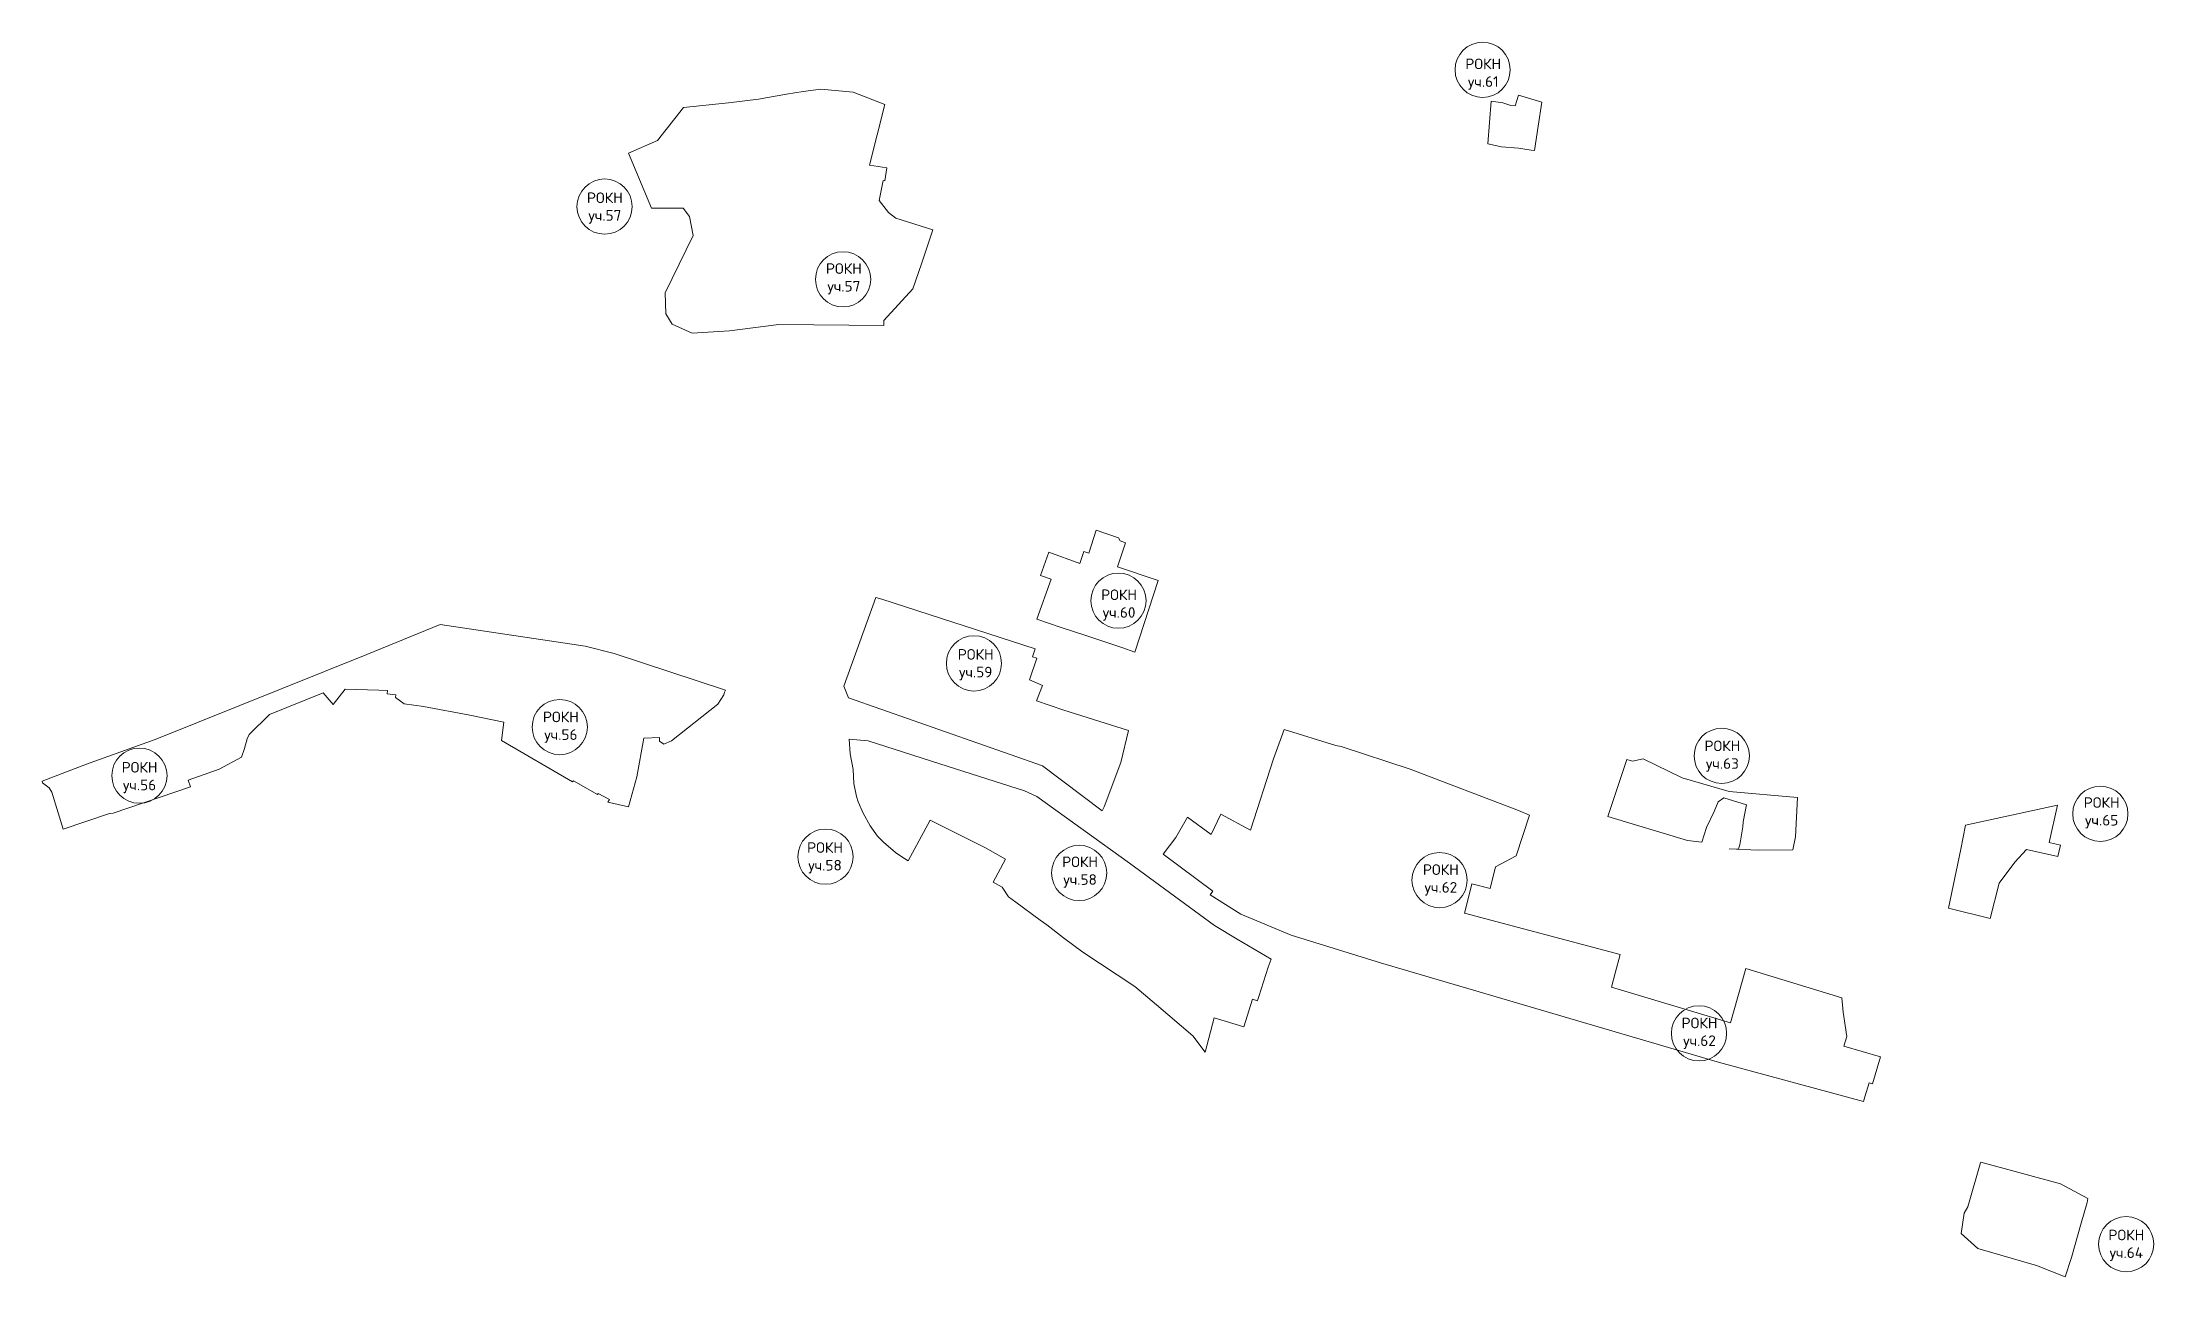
# Model space of a CAD drawing. Extents: x 1391442 to 1399821, y 354865 to 360836.
# Drawn here: x 1396376 to 1397676, y 359313 to 360073 of the extents above; entities that cross this region are included whole.
import ezdxf

# ---------------------------------------------------------------- set-up
doc = ezdxf.new("R2010")
doc.units = 0
doc.header["$MEASUREMENT"] = 0
doc.layers.add('РОКН', color=12, linetype='Continuous')
doc.styles.get("Standard").update_dxf_attribs({"font": 'simplex.shx'})

msp = doc.modelspace()

# ---------------------------------------------------------------- texts
at = {"layer": 'РОКН', "char_height": 6.53, "width": 6.533, "attachment_point": 2}
for s, insert in [('РОКН\\Pуч.61', (1397263.5, 360062.5)), ('РОКН\\Pуч.57', (1396722.5, 359980.1)), ('РОКН\\Pуч.57', (1396869.7, 359936.5)), ('РОКН\\Pуч.60', (1397039.2, 359735.7)), ('РОКН\\Pуч.59', (1396950.9, 359699)), ('РОКН\\Pуч.56', (1396695.4, 359660.5)), ('РОКН\\Pуч.63', (1397410.8, 359642.7)), ('РОКН\\Pуч.56', (1396435.9, 359629.5)), ('РОКН\\Pуч.65', (1397644.4, 359607.8)), ('РОКН\\Pуч.58', (1396858.1, 359580.1)), ('РОКН\\Pуч.58', (1397015.2, 359571.3)), ('РОКН\\Pуч.62', (1397237.4, 359566.5)), ('РОКН\\Pуч.62', (1397396.7, 359472.1)), ('РОКН\\Pуч.64', (1397659.6, 359341.6))]:
    msp.add_mtext(s, dxfattribs=dict(at, insert=insert))

# ---------------------------------------------------------------- linework, layer by layer
at = {"layer": 'РОКН', "lineweight": 20}
for points in [[(1396799.2, 359894.9), (1396829.7, 359898.9), (1396894.3, 359898.1), (1396894.4, 359901.3), (1396912.2, 359920.7), (1396917.6, 359936.2), (1396924.5, 359957), (1396901.6, 359964.2), (1396897.1, 359967.8), (1396891.5, 359975.2), (1396893.8, 359987.5), (1396894.9, 359987.3), (1396896.2, 359995.2), (1396885.4, 359996.9), (1396894.9, 360034.2), (1396875.5, 360041.9), (1396855.4, 360043.6), (1396844.7, 360042.2), (1396834.3, 360040.5), (1396817.1, 360037.5), (1396798.6, 360035.2), (1396771, 360032.3), (1396754.9, 360012), (1396737, 360004.2), (1396751.2, 359970.4), (1396770.7, 359970.4), (1396774.7, 359965.3), (1396776.8, 359953.6), (1396759.7, 359918.3), (1396760, 359905.3), (1396764, 359899), (1396776.3, 359893.5), (1396799.2, 359894.9)], [(1397283.2, 360033.5), (1397280.5, 360033.6), (1397275.6, 360035.3), (1397268.4, 360036.3), (1397266.3, 360010), (1397274.8, 360008.2), (1397285.3, 360007.4), (1397293.1, 360006.2), (1397295.1, 360006), (1397297.4, 360020.9), (1397299.6, 360035.7), (1397285.2, 360039.9), (1397283.2, 360033.5)], [(1397025.1, 359772.2), (1397020.6, 359758), (1397017.5, 359759), (1397015, 359751.7), (1396996, 359758.6), (1396990.9, 359744.4), (1396997.4, 359742), (1396988.6, 359717.5), (1397003, 359712.4), (1397019.3, 359707.1), (1397040.9, 359699.9), (1397049, 359697.2), (1397063.3, 359741.3), (1397038.3, 359749.7), (1397043.2, 359764.4), (1397039.9, 359765.6), (1397038.8, 359767.4), (1397025.1, 359772.2)], [(1397030, 359602), (1397040.3, 359629.2), (1397045, 359648.8), (1397005.2, 359661.5), (1396988.4, 359667.1), (1396992.1, 359676.5), (1396984.1, 359680), (1396988.5, 359693.5), (1396985.9, 359694.3), (1396987.5, 359699.2), (1396893.1, 359729.8), (1396889.3, 359730.7), (1396869.6, 359676.2), (1396872.5, 359668.9), (1396992.1, 359627.2), (1397028.8, 359599.5), (1397030, 359602)], [(1396621.1, 359714.1), (1396710.3, 359700.7), (1396728.2, 359696.3), (1396796.7, 359673.8), (1396796.2, 359672.5), (1396795.7, 359670.9), (1396792.1, 359665.1), (1396763.6, 359642.6), (1396758.9, 359640.5), (1396756.2, 359642.3), (1396756.1, 359644.6), (1396746.4, 359644.2), (1396742.2, 359620.4), (1396740.1, 359613), (1396737.1, 359602), (1396724.4, 359604.7), (1396725.3, 359606.4), (1396718.3, 359610.1), (1396717.9, 359609.4), (1396703.2, 359618), (1396702.6, 359617.3), (1396658.8, 359642.7), (1396660.2, 359654), (1396639.3, 359658.4), (1396610.7, 359663.6), (1396598.8, 359665.3), (1396593.6, 359669.2), (1396593.7, 359670.9), (1396588.4, 359671.4), (1396588.7, 359673.6), (1396583.2, 359673.8), (1396562.5, 359674.3), (1396555.1, 359664.8), (1396548.9, 359672.1), (1396516, 359658.8), (1396503.4, 359646.4), (1396502.2, 359643.7), (1396500.6, 359637.9), (1396498.6, 359632.4), (1396484.9, 359625.1), (1396465.8, 359618.3), (1396467.3, 359614.2), (1396419.7, 359597.9), (1396417.3, 359597.8), (1396388.8, 359588.2), (1396381.8, 359610.9), (1396380.3, 359613.6), (1396376.2, 359616.6), (1396375.9, 359617.6), (1396403.3, 359628.2), (1396445.5, 359643.3), (1396575.9, 359695.7), (1396621.1, 359714.1)], [(1396873, 359643.5), (1396884.6, 359642.5), (1396933.9, 359626.8), (1396980.9, 359611.7), (1396988.5, 359608.2), (1397045.7, 359567.2), (1397097.9, 359528.8), (1397112, 359520.4), (1397132.8, 359508.2), (1397131.1, 359503.3), (1397125.3, 359485.2), (1397124.6, 359483.2), (1397124.4, 359482.5), (1397121.4, 359483.5), (1397116.1, 359466.4), (1397097.8, 359472.1), (1397092.2, 359450.9), (1397084.7, 359460.9), (1397062.2, 359480.1), (1397049, 359491.2), (1397016.8, 359512.4), (1397005, 359521.2), (1396994.7, 359529.3), (1396990.5, 359532.1), (1396975.7, 359543.3), (1396971.1, 359546.5), (1396967.2, 359552.4), (1396961.7, 359555.6), (1396969.3, 359569.7), (1396957, 359576.6), (1396922.8, 359593.7), (1396909.3, 359568.7), (1396904.8, 359571.5), (1396901.4, 359573.8), (1396894, 359580.2), (1396890.5, 359583.9), (1396885.8, 359590.3), (1396881.6, 359597.9), (1396878.4, 359604.9), (1396877.5, 359608.3), (1396875.8, 359616.3), (1396875.4, 359624.9), (1396873.5, 359634.5), (1396873, 359643.5)], [(1397498.6, 359423.4), (1397501.1, 359432), (1397503.2, 359431.3), (1397508.1, 359448.1), (1397485.6, 359454.6), (1397487.4, 359460.6), (1397485.1, 359475.5), (1397484.4, 359484.3), (1397425.2, 359502.3), (1397415.8, 359469), (1397342.5, 359490.8), (1397344.8, 359499.6), (1397347.8, 359510.9), (1397251.9, 359536.5), (1397253.7, 359543.6), (1397256.4, 359554.6), (1397267.7, 359551.6), (1397271.1, 359565), (1397283.7, 359571.7), (1397291.9, 359596.7), (1397285.2, 359599.6), (1397218.4, 359625.1), (1397175.9, 359639), (1397172.8, 359639.7), (1397140.9, 359649.5), (1397134.4, 359631.4), (1397120.1, 359587.6), (1397120.1, 359587.6), (1397101.9, 359597.3), (1397095.9, 359584.8), (1397081.4, 359595.5), (1397074.1, 359583.1), (1397066.4, 359572.7), (1397097, 359550), (1397095.2, 359547.7), (1397114.1, 359535.8), (1397145.2, 359523), (1397200.2, 359505.8), (1397409, 359444.6), (1397497.8, 359420.6), (1397498.6, 359423.4)], [(1397352, 359631), (1397355.5, 359630), (1397362, 359631.5), (1397386.1, 359619.7), (1397415, 359611.4), (1397457, 359607.6), (1397455.8, 359583.5), (1397454.2, 359575.5), (1397432.8, 359575.2), (1397414.9, 359576.1), (1397420.7, 359575.8), (1397420.9, 359576.7), (1397421.6, 359578.5), (1397423.4, 359589.5), (1397423.5, 359592.6), (1397424.8, 359599.1), (1397425.7, 359603.1), (1397411.7, 359607.5), (1397408.1, 359605), (1397405.7, 359599), (1397401, 359589.2), (1397398.2, 359580.2), (1397389.3, 359581.1), (1397340.2, 359596), (1397352, 359631)], [(1397550.1, 359539.5), (1397557.7, 359575.9), (1397560.5, 359590.7), (1397617.1, 359603), (1397612.1, 359579.9), (1397619, 359578.3), (1397617.4, 359571.4), (1397598, 359575.6), (1397590.9, 359567.9), (1397581.2, 359555), (1397575.7, 359533.1), (1397550.1, 359539.5)], [(1397570, 359383.2), (1397619, 359369.8), (1397621.7, 359368.3), (1397635.8, 359360.7), (1397635.4, 359358.4), (1397631.8, 359345.6), (1397625.8, 359324.4), (1397621.9, 359312.6), (1397604.3, 359319.6), (1397568.1, 359330.1), (1397557.9, 359339.3), (1397559.8, 359351.8), (1397562, 359355.7), (1397569.6, 359382.2), (1397570, 359383.2)]]:
    msp.add_lwpolyline(points, dxfattribs=at)
at = {"layer": 'РОКН', "lineweight": 0}
for centre in [(1397263.1, 360055.6), (1396722.3, 359971.4), (1396869.2, 359926.6), (1397038.8, 359728.8), (1396949.8, 359690.2), (1396694.7, 359651), (1397410.4, 359633.3), (1396435.8, 359621.1), (1397643.6, 359597.6), (1396858.4, 359571.2), (1397014.6, 359561.2), (1397236.6, 359556.8), (1397396.4, 359462.5), (1397659.5, 359332.7)]:
    msp.add_circle(centre, 17, dxfattribs=at)

msp.set_redraw_order([(e.dxf.handle, doc.entitydb.next_handle()) for e in msp.query("TEXT MTEXT ATTDEF DIMENSION ARC_DIMENSION")])  # texts and dimensions are drawn at this point

doc.saveas('drawing.dxf')
